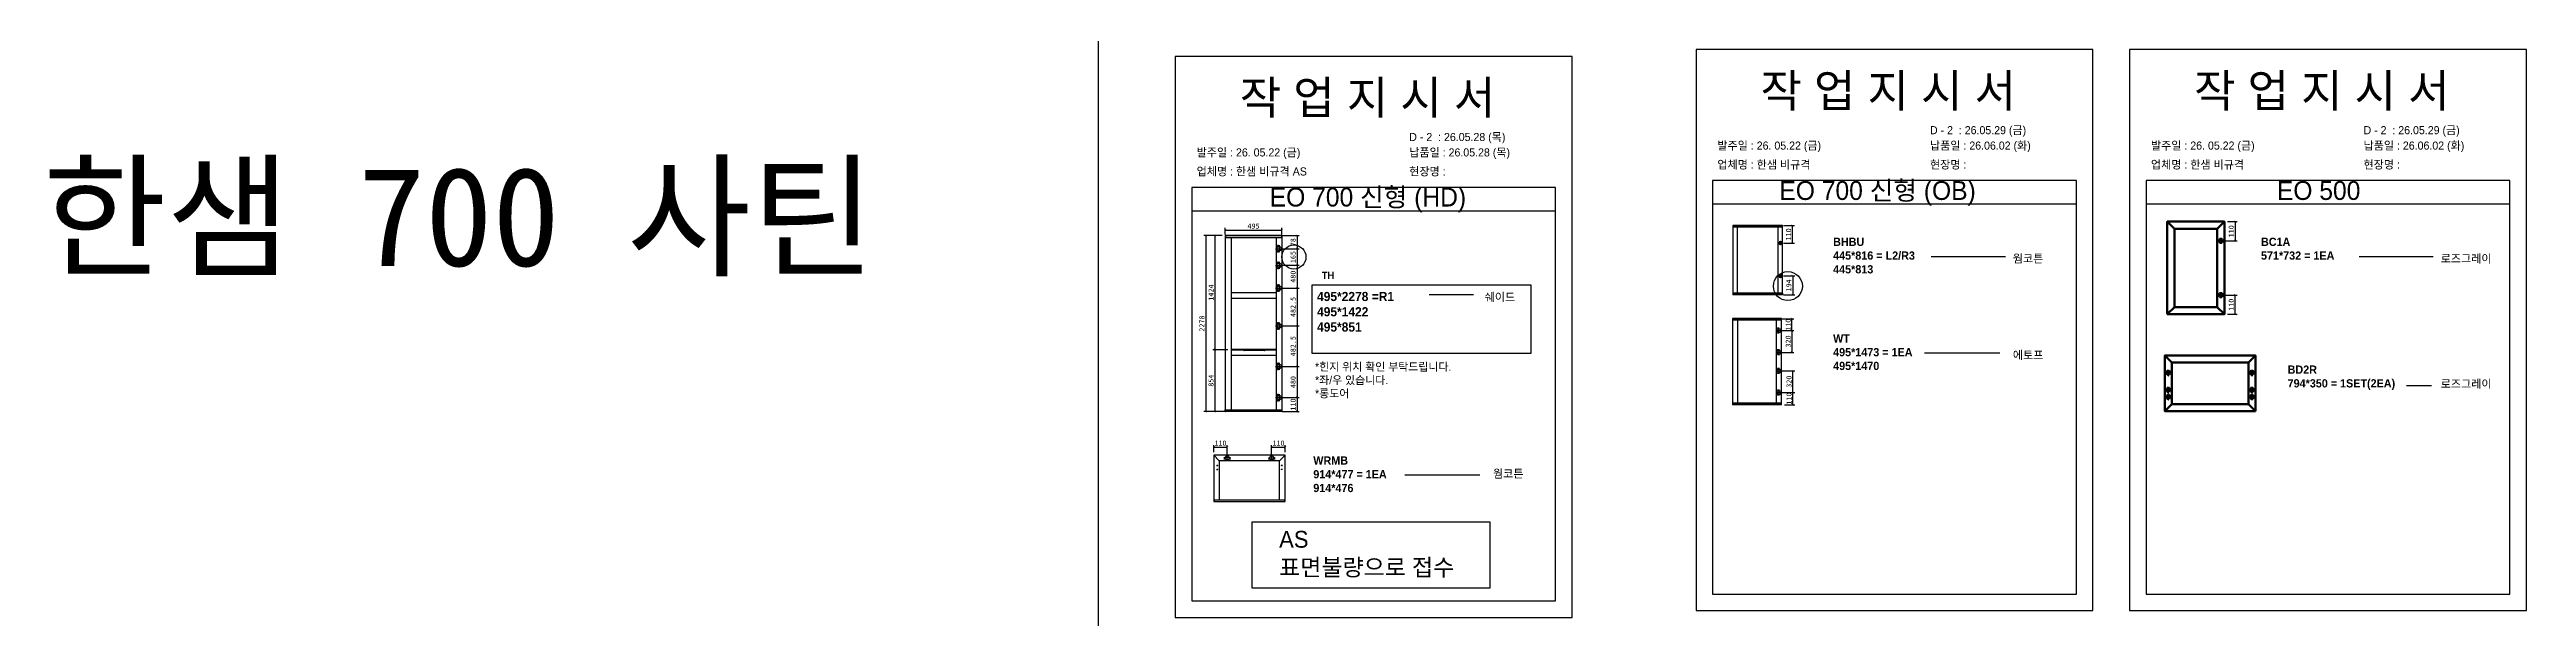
# Model space of a CAD drawing. Header units: millimetres. Extents: x -44117 to 256353, y -2095463 to 65325.
# Drawn here: x 105217 to 117220, y -965153 to -962400 of the extents above; entities that cross this region are included whole.
import ezdxf

# ---------------------------------------------------------------- set-up
doc = ezdxf.new("R2010")
doc.units = ezdxf.units.MM
doc.header["$LTSCALE"] = 10
doc.linetypes.add('CENTER', pattern=[50.8, 31.75, -6.35, 6.35, -6.35])
doc.linetypes.add('HIDDEN', pattern=[9.525, 6.35, -3.175])
doc.layers.add('CENTER', color=4, linetype='CENTER')
doc.layers.add('HIDDEN', color=3, linetype='HIDDEN')
doc.layers.add('Layer1', color=7, linetype='Continuous', lineweight=70)
doc.styles.add('MtX_Gulim', font='')
doc.styles.get('MtX_Gulim').set_extended_font_data('Gulim', bold=True)
doc.dimstyles.new('ISO-25', dxfattribs={"dimtxt": 2.5, "dimasz": 2.5, "dimexe": 1, "dimexo": 1, "dimtad": 1, "dimtxsty": 'Standard', "dimblk": 'ARCHTICK', "dimcen": 2.5, "dimadec": 0, "dimazin": 0, "dimtfac": 1, "dimtmove": 0, "dimatfit": 3, "dimfxl": 0, "dimarcsym": 0})

msp = doc.modelspace()

# ---------------------------------------------------------------- texts
at = {"linetype": 'Continuous', "style": 'MtX_Gulim'}
for s, height, p in [('TH', 34.592141, (111381.85805, -963511.55698)), ('웜코튼', 39.271262, (114730.70171, -963433.1485)), ('로즈그레이', 39.271262, (116804.07589, -963433.1485)), ('쉐이드', 39.271262, (112171.13977, -963620.02227)), ('에토프', 39.271262, (114730.70171, -963900.77132)), ('로즈그레이', 39.271262, (116804.07589, -964040.33262)), ('웜코튼', 39.271262, (112211.68899, -964475.91375))]:
    msp.add_text(s, height=height, dxfattribs=at).set_placement(p)
at = {"attachment_point": 1}
for s, width, gutter_width, heights, insert, char_height in [('{\\fGulim|b0|i0|c129|p50;작 업 지 시 서}', 3786.0728481, 14.30944, [-178.40505], (113507.79388, -962519.26039), 160.2657825), ('{\\fGulim|b0|i0|c129|p50;작 업 지 시 서}', 3786.0728481, 14.30944, [-178.40505], (115608.81305, -962519.26039), 160.2657825), ('{\\fGulim|b0|i0|c129|p50;작 업 지 시 서}', 3786.0728481, 14.30944, [-178.40505], (110984.3641, -962552.33617), 160.2657825), ('\\pt11;{\\fGulim|b0|i0|c129|p50;발주일 : 26. 05.22 (금)}', 3786.0728481, 14.30944, [39.49878], (110775.52121, -962879.07989), 39.2651167), ('{\\fGulim|b0|i0|c129|p50;납품일 : 26.05.28 (목)}', 3786.0728481, 14.30944, [40.16974], (111805.77604, -962879.07989), 39.2651167), ('\\pt11;{\\fGulim|b0|i0|c129|p50;발주일 : 26. 05.22 (금)}', 3786.0728481, 14.30944, [39.49878], (113298.95099, -962846.00411), 39.2651167), ('{\\fGulim|b0|i0|c129|p50;납품일 : 26.06.02 (화)}', 3786.0728481, 14.30944, [40.16974], (114329.20582, -962846.00411), 39.2651167), ('\\pt11;{\\fGulim|b0|i0|c129|p50;발주일 : 26. 05.22 (금)}', 3786.0728481, 14.30944, [39.49878], (115399.97017, -962846.00411), 39.2651167), ('{\\fGulim|b0|i0|c129|p50;납품일 : 26.06.02 (화)}', 3786.0728481, 14.30944, [40.16974], (116430.22499, -962846.00411), 39.2651167), ('{\\f굴림|b0|i0|c129|p50;한샘} 700 {\\f굴림|b0|i0|c129|p50;사틴}', 5072.1082947, 2395.6482, [-533.35869], (105182.75576, -962969.93591), 479.1296392), ('{\\f굴림|b0|i0|c129|p50;한샘} 700 {\\f굴림|b0|i0|c129|p50;사틴}', 5072.1082947, 2395.6482, [-533.35869], (105182.75576, -962969.93591), 479.1296392), ('{\\f굴림|b0|i0|c129|p50;한샘} 700 {\\f굴림|b0|i0|c129|p50;사틴}', 5072.1082947, 2395.6482, [-533.35869], (105182.75576, -962969.93591), 479.1296392), ('{\\f굴림|b0|i0|c129|p50;한샘} 700 {\\f굴림|b0|i0|c129|p50;사틴}', 5072.1082947, 2395.6482, [-533.35869], (105182.75576, -962969.93591), 479.1296392), ('{\\f굴림|b0|i0|c129|p50;한샘} 700 {\\f굴림|b0|i0|c129|p50;사틴}', 5072.1082947, 2395.6482, [-533.35869], (105182.75576, -962969.93591), 479.1296392), ('{\\fGulim|b0|i0|c129|p50;업체명 : 한샘 비규격 AS}', 3786.0728481, 14.30944, [41.34032], (110775.52121, -962971.4115), 39.2651167), ('{\\fGulim|b0|i0|c129|p50;현장명 :}', 3786.0728481, 14.30944, [45.21037], (111805.77604, -962971.4115), 39.2651167), ('{\\fGulim|b0|i0|c129|p50;업체명 : 한샘 비규격}', 3786.0728481, 14.30944, [41.34032], (113298.95099, -962938.33572), 39.2651167), ('{\\fGulim|b0|i0|c129|p50;현장명 :}', 3786.0728481, 14.30944, [45.21037], (114329.20582, -962938.33572), 39.2651167), ('{\\fGulim|b0|i0|c129|p50;업체명 : 한샘 비규격}', 3786.0728481, 14.30944, [41.34032], (115399.97017, -962938.33572), 39.2651167), ('{\\fGulim|b0|i0|c129|p50;현장명 :}', 3786.0728481, 14.30944, [45.21037], (116430.22499, -962938.33572), 39.2651167), ('{\\fGulim|b0|i0|c129|p50;EO 700 신형 (HD)}', 2155.3243433, 8.14604, [-114.80382], (111129.6096, -963069.77473), 91.2356303), ('{\\fGulim|b0|i0|c129|p50;EO 700 신형 (OB)}', 2155.3243433, 8.14604, [-114.80382], (113599.19357, -963037.84732), 91.2356303), ('{\\fGulim|b0|i0|c129|p50;EO 500}', 2155.3243433, 8.14604, [-93.54386], (116010.22096, -963037.84732), 91.2356303), ('{\\f굴림|b1|i0|c129|p50;BHBU\\P445*816 = L2/R3\\P\\C1;445*813}', 12072.7918459, 155.2668, [-177.87027], (113859.87317, -963312.20081), 39.9257485), ('{\\f굴림|b1|i0|c129|p50;BC1A\\P571*732 = 1EA}', 12072.7918459, 155.2668, [-107.78896], (115933.24736, -963312.20081), 39.9257485), ('{\\f굴림|b1|i0|c129|p50;495*2278 =R1\\P\\C1;495*1422\\P495*851}', 13429.6504859, 172.7172, [-193.925], (111358.93388, -963574.87713), 44.4129953), ('{\\f굴림|b1|i0|c129|p50;WT\\P495*1473 = 1EA\\P\\C1;495*1470}', 12072.7918459, 155.2668, [-174.38468], (113859.87317, -963780.56489), 39.9257485), ('{\\fGulim|b0|i0|c129|p50;*힌지 위치 확인 부탁드립니다.\\P*좌/우 있습니다.\\P*롱도어}', 916.8813072, 3.46535, [-178.10754], (111349.3947, -963918.4017), 38.8119051), ('{\\f굴림|b1|i0|c129|p50;BD2R\\P794*350 = 1SET(2EA)}', 12072.7918459, 155.2668, [-116.60854], (116062.31289, -963931.58433), 39.9257485), ('{\\f굴림|b1|i0|c129|p50;WRMB\\P914*477 = 1EA\\P\\C1;914*476}', 12072.7918459, 155.2668, [-174.38468], (111340.86046, -964372.29026), 39.9257485), ('{\\fGulim|b0|i0|c129|p50;AS\\P표면불량으로 접수}', 1927.1847192, 7.28379, [249.55158], (111175.22543, -964733.27788), 81.5784005)]:
    msp.add_mtext_dynamic_manual_height_columns(s, width=width, gutter_width=gutter_width, heights=heights, dxfattribs=dict(at, insert=insert, char_height=char_height))
at = {"color": 1, "char_height": 39.2651167, "attachment_point": 1}
for s, insert in [('{\\fGulim|b0|i0|c129|p50;D - 2  : 26.05.28 (목)}', (111805.77604, -962804.4046)), ('{\\fGulim|b0|i0|c129|p50;D - 2  : 26.05.29 (금)}', (114329.20582, -962771.32882)), ('{\\fGulim|b0|i0|c129|p50;D - 2  : 26.05.29 (금)}', (116430.22499, -962771.32882))]:
    msp.add_mtext_dynamic_manual_height_columns(s, width=3786.0728481, gutter_width=14.30944, heights=[40.16974], dxfattribs=dict(at, insert=insert))

# ---------------------------------------------------------------- blocks, each defined once
blk = doc.blocks.new('_ArchTick')
at = {"color": 0, "linetype": 'ByBlock', "const_width": 0.15}
blk.add_lwpolyline([(-0.5, -0.5), (0.5, 0.5)], dxfattribs=at)
blk = doc.blocks.new('*D6561')
at = {"color": 0, "lineweight": -2}
for p, q in [((111190, -963302), (111272, -963302)), ((111262, -963302), (111262, -963366)), ((111190, -963366), (111272, -963366))]:
    blk.add_line(p, q, dxfattribs=at)
at = {"layer": 'Defpoints', "color": 0}
for p in [(111175, -963302), (111175, -963366), (111262, -963366)]:
    blk.add_point(p, dxfattribs=at)
at = {"color": 0, "lineweight": -2, "xscale": 10, "yscale": 10, "zscale": 10}
for p, rotation in [((111262, -963302), 90), ((111262, -963366), 270)]:
    blk.add_blockref('_ArchTick', p, dxfattribs=dict(at, rotation=rotation))
at = {"color": 0, "insert": (111243, -963334), "char_height": 25, "attachment_point": 5, "rotation": 90}
blk.add_mtext('78', dxfattribs=at)
blk = doc.blocks.new('*D6562')
at = {"color": 0, "lineweight": -2}
for p, q in [((110927, -963855), (110854, -963855)), ((110864, -963855), (110864, -964155)), ((110927, -964155), (110854, -964155))]:
    blk.add_line(p, q, dxfattribs=at)
at = {"layer": 'Defpoints', "color": 0}
for p in [(110942, -963855), (110864, -964155), (110942, -964155)]:
    blk.add_point(p, dxfattribs=at)
at = {"color": 0, "lineweight": -2, "xscale": 10, "yscale": 10, "zscale": 10}
for p, rotation in [((110864, -963855), 90), ((110864, -964155), 270)]:
    blk.add_blockref('_ArchTick', p, dxfattribs=dict(at, rotation=rotation))
at = {"color": 0, "insert": (110845, -964005), "char_height": 25, "attachment_point": 5, "rotation": 90}
blk.add_mtext('854', dxfattribs=at)
blk = doc.blocks.new('*D6563')
at = {"color": 0, "lineweight": -2}
for p, q in [((111190, -964087), (111272, -964087)), ((111190, -964155), (111272, -964155)), ((111262, -964087), (111262, -964155))]:
    blk.add_line(p, q, dxfattribs=at)
at = {"layer": 'Defpoints', "color": 0}
for p in [(111175, -964087), (111175, -964155), (111262, -964155)]:
    blk.add_point(p, dxfattribs=at)
at = {"color": 0, "lineweight": -2, "xscale": 10, "yscale": 10, "zscale": 10}
for p, rotation in [((111262, -964087), 90), ((111262, -964155), 270)]:
    blk.add_blockref('_ArchTick', p, dxfattribs=dict(at, rotation=rotation))
at = {"color": 0, "insert": (111243, -964121), "char_height": 25, "attachment_point": 5, "rotation": 90}
blk.add_mtext('110', dxfattribs=at)
blk = doc.blocks.new('*D6564')
at = {"color": 0, "lineweight": -2}
for p, q in [((110900, -963302), (110854, -963302)), ((110864, -963302), (110864, -963855)), ((110927, -963855), (110854, -963855))]:
    blk.add_line(p, q, dxfattribs=at)
at = {"layer": 'Defpoints', "color": 0}
for p in [(110915, -963302), (110864, -963855), (110942, -963855)]:
    blk.add_point(p, dxfattribs=at)
at = {"color": 0, "lineweight": -2, "xscale": 10, "yscale": 10, "zscale": 10}
for p, rotation in [((110864, -963302), 90), ((110864, -963855), 270)]:
    blk.add_blockref('_ArchTick', p, dxfattribs=dict(at, rotation=rotation))
at = {"color": 0, "insert": (110845, -963578), "char_height": 25, "attachment_point": 5, "rotation": 90}
blk.add_mtext('1424', dxfattribs=at)
blk = doc.blocks.new('*D6565')
at = {"color": 0, "lineweight": -2}
for p, q in [((111190, -963556), (111272, -963556)), ((111262, -963556), (111262, -963740)), ((111190, -963740), (111272, -963740))]:
    blk.add_line(p, q, dxfattribs=at)
at = {"layer": 'Defpoints', "color": 0}
for p in [(111175, -963556), (111175, -963740), (111262, -963740)]:
    blk.add_point(p, dxfattribs=at)
at = {"color": 0, "lineweight": -2, "xscale": 10, "yscale": 10, "zscale": 10}
for p, rotation in [((111262, -963556), 90), ((111262, -963740), 270)]:
    blk.add_blockref('_ArchTick', p, dxfattribs=dict(at, rotation=rotation))
at = {"color": 0, "insert": (111243, -963648), "char_height": 25, "attachment_point": 5, "rotation": 90}
blk.add_mtext('482.5', dxfattribs=at)
blk = doc.blocks.new('*D6566')
at = {"color": 0, "lineweight": -2}
for p, q in [((111190, -963740), (111272, -963740)), ((111262, -963740), (111262, -963936)), ((111190, -963936), (111272, -963936))]:
    blk.add_line(p, q, dxfattribs=at)
at = {"layer": 'Defpoints', "color": 0}
for p in [(111175, -963740), (111175, -963936), (111262, -963936)]:
    blk.add_point(p, dxfattribs=at)
at = {"color": 0, "lineweight": -2, "xscale": 10, "yscale": 10, "zscale": 10}
for p, rotation in [((111262, -963740), 90), ((111262, -963936), 270)]:
    blk.add_blockref('_ArchTick', p, dxfattribs=dict(at, rotation=rotation))
at = {"color": 0, "insert": (111243, -963838), "char_height": 25, "attachment_point": 5, "rotation": 90}
blk.add_mtext('482.5', dxfattribs=at)
blk = doc.blocks.new('*D6567')
at = {"color": 0, "lineweight": -2}
for p, q in [((111190, -963936), (111272, -963936)), ((111262, -963936), (111262, -964087)), ((111190, -964087), (111272, -964087))]:
    blk.add_line(p, q, dxfattribs=at)
at = {"layer": 'Defpoints', "color": 0}
for p in [(111175, -963936), (111175, -964087), (111262, -964087)]:
    blk.add_point(p, dxfattribs=at)
at = {"color": 0, "lineweight": -2, "xscale": 10, "yscale": 10, "zscale": 10}
for p, rotation in [((111262, -963936), 90), ((111262, -964087), 270)]:
    blk.add_blockref('_ArchTick', p, dxfattribs=dict(at, rotation=rotation))
at = {"color": 0, "insert": (111243, -964012), "char_height": 25, "attachment_point": 5, "rotation": 90}
blk.add_mtext('480', dxfattribs=at)
blk = doc.blocks.new('*D6568')
at = {"color": 0, "lineweight": -2}
for p, q in [((111190, -963446), (111272, -963446)), ((111262, -963446), (111262, -963556)), ((111190, -963556), (111272, -963556))]:
    blk.add_line(p, q, dxfattribs=at)
at = {"layer": 'Defpoints', "color": 0}
for p in [(111175, -963446), (111175, -963556), (111262, -963556)]:
    blk.add_point(p, dxfattribs=at)
at = {"color": 0, "lineweight": -2, "xscale": 10, "yscale": 10, "zscale": 10}
for p, rotation in [((111262, -963446), 90), ((111262, -963556), 270)]:
    blk.add_blockref('_ArchTick', p, dxfattribs=dict(at, rotation=rotation))
at = {"color": 0, "insert": (111243, -963501), "char_height": 25, "attachment_point": 5, "rotation": 90}
blk.add_mtext('480', dxfattribs=at)
blk = doc.blocks.new('*D6569')
at = {"color": 0, "lineweight": -2}
for p, q in [((110900, -963302), (110810, -963302)), ((110820, -963302), (110820, -964155)), ((110900, -964155), (110810, -964155))]:
    blk.add_line(p, q, dxfattribs=at)
at = {"layer": 'Defpoints', "color": 0}
for p in [(110915, -963302), (110820, -964155), (110915, -964155)]:
    blk.add_point(p, dxfattribs=at)
at = {"color": 0, "lineweight": -2, "xscale": 10, "yscale": 10, "zscale": 10}
for p, rotation in [((110820, -963302), 90), ((110820, -964155), 270)]:
    blk.add_blockref('_ArchTick', p, dxfattribs=dict(at, rotation=rotation))
at = {"color": 0, "insert": (110801, -963728), "char_height": 25, "attachment_point": 5, "rotation": 90}
blk.add_mtext('2278', dxfattribs=at)
blk = doc.blocks.new('*D6570')
at = {"color": 0, "lineweight": -2}
for p, q in [((110914, -963296), (110914, -963265)), ((110914, -963275), (111189, -963275)), ((111189, -963296), (111189, -963265))]:
    blk.add_line(p, q, dxfattribs=at)
at = {"layer": 'Defpoints', "color": 0}
for p in [(110914, -963311), (111189, -963275), (111189, -963311)]:
    blk.add_point(p, dxfattribs=at)
at = {"color": 0, "lineweight": -2, "xscale": 10, "yscale": 10, "zscale": 10, "rotation": 180}
blk.add_blockref('_ArchTick', (110914, -963275), dxfattribs=at)
at = {"color": 0, "lineweight": -2, "xscale": 10, "yscale": 10, "zscale": 10}
blk.add_blockref('_ArchTick', (111189, -963275), dxfattribs=at)
at = {"color": 0, "insert": (111051, -963256), "char_height": 25, "attachment_point": 5}
blk.add_mtext('495', dxfattribs=at)
blk = doc.blocks.new('*D6571')
at = {"color": 0, "lineweight": -2}
for p, q in [((111190, -963366), (111272, -963366)), ((111190, -963446), (111272, -963446)), ((111262, -963366), (111262, -963446))]:
    blk.add_line(p, q, dxfattribs=at)
at = {"layer": 'Defpoints', "color": 0}
for p in [(111175, -963366), (111175, -963446), (111262, -963446)]:
    blk.add_point(p, dxfattribs=at)
at = {"color": 0, "lineweight": -2, "xscale": 10, "yscale": 10, "zscale": 10}
for p, rotation in [((111262, -963366), 90), ((111262, -963446), 270)]:
    blk.add_blockref('_ArchTick', p, dxfattribs=dict(at, rotation=rotation))
at = {"color": 0, "insert": (111243, -963406), "char_height": 25, "attachment_point": 5, "rotation": 90}
blk.add_mtext('165', dxfattribs=at)
blk = doc.blocks.new('*D6572')
at = {"color": 0, "lineweight": -2}
for p, q in [((110859, -964352), (110859, -964317)), ((110924, -964364), (110924, -964317)), ((110859, -964327), (110924, -964327))]:
    blk.add_line(p, q, dxfattribs=at)
at = {"layer": 'Defpoints', "color": 0}
for p in [(110859, -964367), (110924, -964327), (110924, -964379)]:
    blk.add_point(p, dxfattribs=at)
at = {"color": 0, "lineweight": -2, "xscale": 10, "yscale": 10, "zscale": 10, "rotation": 180}
blk.add_blockref('_ArchTick', (110859, -964327), dxfattribs=at)
at = {"color": 0, "lineweight": -2, "xscale": 10, "yscale": 10, "zscale": 10}
blk.add_blockref('_ArchTick', (110924, -964327), dxfattribs=at)
at = {"color": 0, "insert": (110891, -964308), "char_height": 25, "attachment_point": 5}
blk.add_mtext('110', dxfattribs=at)
blk = doc.blocks.new('*D6573')
at = {"color": 0, "lineweight": -2}
for p, q in [((111139, -964364), (111139, -964317)), ((111204, -964352), (111204, -964317)), ((111139, -964327), (111204, -964327))]:
    blk.add_line(p, q, dxfattribs=at)
at = {"layer": 'Defpoints', "color": 0}
for p in [(111139, -964379), (111204, -964327), (111204, -964367)]:
    blk.add_point(p, dxfattribs=at)
at = {"color": 0, "lineweight": -2, "xscale": 10, "yscale": 10, "zscale": 10, "rotation": 180}
blk.add_blockref('_ArchTick', (111139, -964327), dxfattribs=at)
at = {"color": 0, "lineweight": -2, "xscale": 10, "yscale": 10, "zscale": 10}
blk.add_blockref('_ArchTick', (111204, -964327), dxfattribs=at)
at = {"color": 0, "insert": (111172, -964308), "char_height": 25, "attachment_point": 5}
blk.add_mtext('110', dxfattribs=at)
blk = doc.blocks.new('*D6574')
at = {"color": 0, "lineweight": -2}
for p, q in [((113620, -963253), (113673, -963253)), ((113620, -963338), (113673, -963338)), ((113663, -963338), (113663, -963253))]:
    blk.add_line(p, q, dxfattribs=at)
at = {"layer": 'Defpoints', "color": 0}
for p in [(113605, -963253), (113605, -963338), (113663, -963253)]:
    blk.add_point(p, dxfattribs=at)
at = {"color": 0, "lineweight": -2, "xscale": 10, "yscale": 10, "zscale": 10}
for p, rotation in [((113663, -963253), 90), ((113663, -963338), 270)]:
    blk.add_blockref('_ArchTick', p, dxfattribs=dict(at, rotation=rotation))
at = {"color": 0, "insert": (113644, -963296), "char_height": 25, "attachment_point": 5, "rotation": 90}
blk.add_mtext('110', dxfattribs=at)
blk = doc.blocks.new('*D6575')
at = {"color": 0, "lineweight": -2}
for p, q in [((113620, -963497), (113674, -963497)), ((113620, -963589), (113674, -963589)), ((113664, -963497), (113664, -963589))]:
    blk.add_line(p, q, dxfattribs=at)
at = {"layer": 'Defpoints', "color": 0}
for p in [(113605, -963497), (113605, -963589), (113664, -963589)]:
    blk.add_point(p, dxfattribs=at)
at = {"color": 0, "lineweight": -2, "xscale": 10, "yscale": 10, "zscale": 10}
for p, rotation in [((113664, -963497), 90), ((113664, -963589), 270)]:
    blk.add_blockref('_ArchTick', p, dxfattribs=dict(at, rotation=rotation))
at = {"color": 0, "insert": (113645, -963543), "char_height": 25, "attachment_point": 5, "rotation": 90}
blk.add_mtext('194', dxfattribs=at)
blk = doc.blocks.new('*D6576')
at = {"color": 0, "lineweight": -2}
for p, q in [((113612, -963705), (113670, -963705)), ((113660, -963762), (113660, -963705)), ((113612, -963762), (113670, -963762))]:
    blk.add_line(p, q, dxfattribs=at)
at = {"layer": 'Defpoints', "color": 0}
for p in [(113597, -963705), (113660, -963705), (113597, -963762)]:
    blk.add_point(p, dxfattribs=at)
at = {"color": 0, "lineweight": -2, "xscale": 10, "yscale": 10, "zscale": 10}
for p, rotation in [((113660, -963705), 90), ((113660, -963762), 270)]:
    blk.add_blockref('_ArchTick', p, dxfattribs=dict(at, rotation=rotation))
at = {"color": 0, "insert": (113642, -963734), "char_height": 25, "attachment_point": 5, "rotation": 90}
blk.add_mtext('110', dxfattribs=at)
blk = doc.blocks.new('*D6577')
at = {"color": 0, "lineweight": -2}
for p, q in [((113612, -964063), (113675, -964063)), ((113665, -964122), (113665, -964063)), ((113624, -964122), (113675, -964122))]:
    blk.add_line(p, q, dxfattribs=at)
at = {"layer": 'Defpoints', "color": 0}
for p in [(113597, -964063), (113665, -964063), (113609, -964122)]:
    blk.add_point(p, dxfattribs=at)
at = {"color": 0, "lineweight": -2, "xscale": 10, "yscale": 10, "zscale": 10}
for p, rotation in [((113665, -964063), 90), ((113665, -964122), 270)]:
    blk.add_blockref('_ArchTick', p, dxfattribs=dict(at, rotation=rotation))
at = {"color": 0, "insert": (113646, -964092), "char_height": 25, "attachment_point": 5, "rotation": 90}
blk.add_mtext('110', dxfattribs=at)
blk = doc.blocks.new('*D6578')
at = {"color": 0, "lineweight": -2}
for p, q in [((113612, -963958), (113675, -963958)), ((113665, -964063), (113665, -963958)), ((113612, -964063), (113675, -964063))]:
    blk.add_line(p, q, dxfattribs=at)
at = {"layer": 'Defpoints', "color": 0}
for p in [(113597, -963958), (113665, -963958), (113597, -964063)]:
    blk.add_point(p, dxfattribs=at)
at = {"color": 0, "lineweight": -2, "xscale": 10, "yscale": 10, "zscale": 10}
for p, rotation in [((113665, -963958), 90), ((113665, -964063), 270)]:
    blk.add_blockref('_ArchTick', p, dxfattribs=dict(at, rotation=rotation))
at = {"color": 0, "insert": (113646, -964010), "char_height": 25, "attachment_point": 5, "rotation": 90}
blk.add_mtext('320', dxfattribs=at)
blk = doc.blocks.new('*D6579')
at = {"color": 0, "lineweight": -2}
for p, q in [((113612, -963762), (113670, -963762)), ((113660, -963762), (113660, -963868)), ((113612, -963868), (113670, -963868))]:
    blk.add_line(p, q, dxfattribs=at)
at = {"layer": 'Defpoints', "color": 0}
for p in [(113597, -963762), (113597, -963868), (113660, -963868)]:
    blk.add_point(p, dxfattribs=at)
at = {"color": 0, "lineweight": -2, "xscale": 10, "yscale": 10, "zscale": 10}
for p, rotation in [((113660, -963762), 90), ((113660, -963868), 270)]:
    blk.add_blockref('_ArchTick', p, dxfattribs=dict(at, rotation=rotation))
at = {"color": 0, "insert": (113642, -963815), "char_height": 25, "attachment_point": 5, "rotation": 90}
blk.add_mtext('320', dxfattribs=at)
blk = doc.blocks.new('*D6580')
at = {"color": 0, "lineweight": -2}
for p, q in [((115771, -963234), (115818, -963234)), ((115808, -963234), (115808, -963327)), ((115754, -963327), (115818, -963327))]:
    blk.add_line(p, q, dxfattribs=at)
at = {"layer": 'Defpoints', "color": 0}
for p in [(115756, -963234), (115739, -963327), (115808, -963327)]:
    blk.add_point(p, dxfattribs=at)
at = {"color": 0, "lineweight": -2, "xscale": 10, "yscale": 10, "zscale": 10}
for p, rotation in [((115808, -963234), 90), ((115808, -963327), 270)]:
    blk.add_blockref('_ArchTick', p, dxfattribs=dict(at, rotation=rotation))
at = {"color": 0, "insert": (115789, -963281), "char_height": 25, "attachment_point": 5, "rotation": 90}
blk.add_mtext('110', dxfattribs=at)
blk = doc.blocks.new('*D6581')
at = {"color": 0, "lineweight": -2}
for p, q in [((115754, -963590), (115818, -963590)), ((115808, -963683), (115808, -963590)), ((115771, -963683), (115818, -963683))]:
    blk.add_line(p, q, dxfattribs=at)
at = {"layer": 'Defpoints', "color": 0}
for p in [(115739, -963590), (115808, -963590), (115756, -963683)]:
    blk.add_point(p, dxfattribs=at)
at = {"color": 0, "lineweight": -2, "xscale": 10, "yscale": 10, "zscale": 10}
for p, rotation in [((115808, -963590), 90), ((115808, -963683), 270)]:
    blk.add_blockref('_ArchTick', p, dxfattribs=dict(at, rotation=rotation))
at = {"color": 0, "insert": (115789, -963637), "char_height": 25, "attachment_point": 5, "rotation": 90}
blk.add_mtext('110', dxfattribs=at)

# ---------------------------------------------------------------- dimensions: what is measured, and where the dimension line sits
for base, p1, p2, angle, text, picture, middle in [((115808.01496, -963327.08684), (115756.31786, -963234.32489), (115738.6286, -963327.08684), 90, '110', '*D6580', (115789.26496, -963280.70587)), ((110819.76195, -964155.26666), (110914.60603, -963301.6331), (110914.60603, -964155.26666), 90, '2278', '*D6569', (110801.01195, -963728.44988)), ((110863.59423, -963854.77255), (110914.60603, -963301.6331), (110942.04591, -963854.77255), 90, '1424', '*D6564', (110844.84423, -963578.20283)), ((111261.57852, -963365.52462), (111175.13076, -963301.6331), (111175.13076, -963365.52462), 90, '78', '*D6561', (111242.82852, -963333.57886)), ((113662.91604, -963253.24771), (113604.52668, -963338.40339), (113604.52668, -963253.24771), 90, '110', '*D6574', (113644.16604, -963295.82555)), ((111261.57852, -963446.32276), (111175.13076, -963365.52462), (111175.13076, -963446.32276), 90, '165', '*D6571', (111242.82852, -963405.92369)), ((111261.57852, -963556.45779), (111175.13076, -963446.32276), (111175.13076, -963556.45779), 90, '480', '*D6568', (111242.82852, -963501.39027)), ((111261.57852, -963739.7955), (111175.13076, -963556.45779), (111175.13076, -963739.7955), 90, '482.5', '*D6565', (111242.82852, -963648.12665)), ((113663.84993, -963588.59437), (113604.52668, -963496.91072), (113604.52668, -963588.59437), 90, '194', '*D6575', (113645.09993, -963542.75255)), ((115808.01496, -963590.17563), (115756.31786, -963682.93757), (115738.6286, -963590.17563), 270, '110', '*D6581', (115789.26496, -963636.5566)), ((111261.57852, -963936.1558), (111175.13076, -963739.79549), (111175.13076, -963936.1558), 90, '482.5', '*D6566', (111242.82852, -963837.97565)), ((113660.39593, -963867.66981), (113597.47079, -963762.48727), (113597.47079, -963867.66981), 90, '320', '*D6579', (113641.64593, -963815.07854)), ((110863.59423, -964155.26666), (110942.04591, -963854.77255), (110942.04591, -964155.26666), 90, '854', '*D6562', (110844.84423, -964005.0196)), ((111261.57852, -964087.43773), (111175.13076, -963936.15581), (111175.13076, -964087.43773), 90, '480', '*D6567', (111242.82852, -964011.79677)), ((113664.96739, -963957.87981), (113597.47079, -964063.06234), (113597.47079, -963957.87981), 90, '320', '*D6578', (113646.21739, -964010.47107)), ((113664.96739, -964063.06234), (113609.10934, -964121.56704), (113597.47079, -964063.06234), 90, '110', '*D6577', (113646.21739, -964092.31469)), ((111261.57852, -964155.26666), (111175.13076, -964087.43774), (111175.13076, -964155.26666), 90, '110', '*D6563', (111242.82852, -964121.3522))]:
    dim = msp.add_linear_dim(base=base, p1=p1, p2=p2, angle=angle, text=text, dimstyle='ISO-25', override={"dimscale": 10, "dimasz": 1, "dimexo": 1.5, "dimtxsty": 'Standard'})
    dim.commit()
    dim.dimension.update_dxf_attribs({"geometry": picture, "text_midpoint": middle})
for base, p1, p2, text, picture, middle in [((111188.69655, -963274.73095), (110914.29771, -963310.88548), (111188.69655, -963310.88548), '495', '*D6570', (111051.49713, -963255.98095)), ((110923.73975, -964327.034), (110859.21969, -964366.6144), (110923.73975, -964379.34083), '110', '*D6572', (110891.47972, -964308.284)), ((111203.80957, -964327.034), (111139.28952, -964379.34083), (111203.80957, -964366.6144), '110', '*D6573', (111171.54955, -964308.284))]:
    dim = msp.add_linear_dim(base=base, p1=p1, p2=p2, text=text, dimstyle='ISO-25', override={"dimscale": 10, "dimasz": 1, "dimexo": 1.5, "dimtxsty": 'Standard'})
    dim.commit()
    dim.dimension.update_dxf_attribs({"geometry": picture, "text_midpoint": middle})
dim = msp.add_linear_dim(base=(113660.39593, -963704.65018), p1=(113597.47079, -963762.48727), p2=(113597.47079, -963704.65018), angle=90, text='110', dimstyle='ISO-25', override={"dimscale": 10, "dimasz": 1, "dimexo": 1.5, "dimtxsty": 'Standard'})
dim.commit()
dim.dimension.update_dxf_attribs({"geometry": '*D6576', "text_midpoint": (113660.39593, -963733.56873), "dimtype": 160})

# ---------------------------------------------------------------- linework, layer by layer
at = {"color": 1}
msp.add_line((112515.12371, -963068.6292), (110752.2001, -963068.6292), dxfattribs=at)
for p, q in [((115038.55349, -963035.55341), (113275.62988, -963035.55341)), ((117139.57267, -963035.55341), (115376.64906, -963035.55341)), ((112515.12371, -963183.10476), (110752.2001, -963183.10476)), ((115038.55349, -963150.02897), (113275.62988, -963150.02897)), ((117139.57267, -963150.02897), (115376.64906, -963150.02897)), ((110914.29771, -963301.94142), (110914.29771, -964154.95834)), ((110914.29771, -963301.94142), (110914.29771, -963310.88548)), ((111188.69655, -963302.49638), (110914.29771, -963302.49638)), ((110914.29771, -963310.88548), (111188.69655, -963310.88548)), ((111188.38823, -963301.6331), (110914.60603, -963301.6331)), ((110915.83928, -963301.6331), (110915.83928, -963310.88548)), ((110942.04591, -963310.88548), (110942.04591, -964146.01428)), ((111160.94835, -963310.88548), (111160.94835, -964146.01428)), ((111187.15498, -963301.6331), (111187.15498, -963310.88548)), ((111188.69655, -963301.94142), (111188.69655, -963310.88548)), ((111188.69655, -963310.88548), (111188.69655, -964154.95834)), ((113373.50843, -963253.48862), (113373.50843, -963588.35346)), ((113614.94617, -963253.92226), (113373.50843, -963253.92226)), ((113614.94617, -963260.47501), (113373.50843, -963260.47501)), ((113614.70526, -963253.24771), (113373.74934, -963253.24771)), ((113394.94941, -963259.99319), (113394.94941, -963581.36707)), ((113593.26427, -963581.36707), (113593.26427, -963260.47501)), ((113613.74162, -963260.47501), (113613.74162, -963253.24771)), ((113614.94617, -963588.35346), (113614.94617, -963253.48862)), ((114335.03036, -963404.01384), (114694.41521, -963404.01384)), ((116408.40454, -963404.01384), (116767.7894, -963404.01384)), ((112116.57639, -963589.39174), (111901.69695, -963589.39174)), ((113614.94617, -963581.36707), (113373.50843, -963581.36707)), ((113614.94617, -963587.91983), (113373.50843, -963587.91983)), ((113614.70526, -963588.59437), (113373.74934, -963588.59437)), ((113374.71298, -963588.59437), (113374.71298, -963581.36707)), ((113613.74162, -963581.36707), (113613.74162, -963588.59437)), ((113372.19376, -963704.17087), (113372.19376, -964121.37873)), ((113609.18733, -963704.65018), (113372.19376, -963704.65018)), ((113609.18733, -963711.89313), (113372.19376, -963711.89313)), ((113608.92104, -963703.90459), (113372.46005, -963703.90459)), ((113373.52519, -963703.90459), (113373.52519, -963711.89313)), ((113395.89312, -963711.36056), (113395.89312, -964113.65648)), ((113585.22169, -964113.65648), (113585.22169, -963711.89313)), ((113607.8559, -963711.89313), (113607.8559, -963703.90459)), ((113609.18733, -964121.37873), (113609.18733, -963704.17087)), ((113582.9462, -963762.48727), (113611.99538, -963762.48727)), ((113594.80794, -963750.50444), (113590.54739, -963750.50444)), ((113594.80794, -963774.47009), (113590.54739, -963774.47009)), ((113592.67767, -963748.37417), (113592.67767, -963752.63472)), ((113592.67767, -963772.33981), (113592.67767, -963776.60037)), ((113597.47079, -963777.01186), (113597.47079, -963747.96268)), ((113582.9462, -963867.66981), (113611.99538, -963867.66981)), ((113582.9462, -963957.87981), (113611.99538, -963957.87981)), ((113594.80794, -963855.68698), (113590.54739, -963855.68698)), ((113594.80794, -963879.65262), (113590.54739, -963879.65262)), ((113594.80794, -963945.89698), (113590.54739, -963945.89698)), ((113592.67767, -963853.5567), (113592.67767, -963857.81726)), ((113592.67767, -963877.52235), (113592.67767, -963881.7829)), ((113592.67767, -963943.7667), (113592.67767, -963948.02726)), ((113597.47079, -963853.14522), (113597.47079, -963882.1944)), ((113597.47079, -963943.35522), (113597.47079, -963972.4044)), ((113582.9462, -964063.06234), (113611.99538, -964063.06234)), ((113594.80794, -963969.86262), (113590.54739, -963969.86262)), ((113594.80794, -964051.0795), (113590.54739, -964051.0795)), ((113594.80794, -964075.04515), (113590.54739, -964075.04515)), ((113592.67767, -963967.73234), (113592.67767, -963971.9929)), ((113592.67767, -964048.94923), (113592.67767, -964053.20978)), ((113592.67767, -964072.91487), (113592.67767, -964077.17543)), ((113597.47079, -964048.53775), (113597.47079, -964077.58692)), ((116759.05975, -964030.13692), (116638.41664, -964030.13692)), ((110914.29771, -964146.01428), (111188.69655, -964146.01428)), ((110914.29771, -964154.95834), (110914.29771, -964146.01428)), ((111188.69655, -964154.40338), (110914.29771, -964154.40338)), ((111188.38823, -964155.26666), (110914.60603, -964155.26666)), ((110915.83928, -964155.26666), (110915.83928, -964146.01428)), ((111187.15498, -964155.26666), (111187.15498, -964146.01428)), ((111188.69655, -964154.95834), (111188.69655, -964146.01428)), ((113609.18733, -964113.65648), (113372.19376, -964113.65648)), ((113609.18733, -964120.89943), (113372.19376, -964120.89943)), ((113608.92104, -964121.64503), (113372.46005, -964121.64503)), ((113373.52519, -964121.64503), (113373.52519, -964113.65648)), ((113607.8559, -964113.65648), (113607.8559, -964121.64503)), ((110858.92373, -964366.6144), (110858.92373, -964590.95473)), ((110885.26448, -964392.95515), (110859.01042, -964366.40512)), ((111203.80957, -964366.31844), (110859.21969, -964366.31844)), ((110872.24209, -964416.0403), (110878.16136, -964416.0403)), ((110872.24209, -964434.98197), (110878.16136, -964434.98197)), ((110875.20173, -964413.08067), (110875.20173, -964418.99994)), ((110875.20173, -964432.02233), (110875.20173, -964437.9416)), ((110885.26448, -964392.95515), (110885.26448, -964582.96371)), ((111177.76478, -964392.95515), (110885.26448, -964392.95515)), ((110939.88316, -964379.34083), (110907.59633, -964379.34083)), ((110912.78909, -964385.2601), (110908.05368, -964385.2601)), ((110910.42138, -964382.89239), (110910.42138, -964387.62781)), ((110923.73974, -964395.48425), (110923.73974, -964363.19741)), ((110939.42581, -964385.2601), (110934.69039, -964385.2601)), ((110937.0581, -964382.89239), (110937.0581, -964387.62781)), ((111123.14611, -964379.34083), (111155.43294, -964379.34083)), ((111128.33888, -964385.2601), (111123.60347, -964385.2601)), ((111125.97117, -964382.89239), (111125.97117, -964387.62781)), ((111139.28953, -964395.48425), (111139.28953, -964363.19741)), ((111154.9756, -964385.2601), (111150.24018, -964385.2601)), ((111152.60789, -964382.89239), (111152.60789, -964387.62781)), ((111177.76478, -964392.95515), (111204.01884, -964366.40512)), ((111177.76478, -964582.37178), (111177.76478, -964392.95515)), ((111190.78718, -964416.0403), (111184.86791, -964416.0403)), ((111190.78718, -964434.98197), (111184.86791, -964434.98197)), ((111187.82754, -964413.08067), (111187.82754, -964418.99994)), ((111187.82754, -964432.02233), (111187.82754, -964437.9416)), ((111204.10553, -964590.95473), (111204.10553, -964366.6144)), ((110858.92373, -964582.37178), (111204.10553, -964582.37178)), ((110858.92373, -964590.42199), (111203.80957, -964590.42199)), ((110859.21969, -964591.25069), (111203.80957, -964591.25069)), ((110860.40355, -964582.37178), (110860.40355, -964591.25069)), ((111202.62571, -964591.25069), (111202.62571, -964582.37178))]:
    msp.add_line(p, q)
at = {"ltscale": 10}
for p, q in [((111160.94835, -963578.79078), (110942.04591, -963578.79078)), ((111160.94835, -963607.27877), (110942.04591, -963607.27877)), ((111160.94835, -963854.77255), (110942.04591, -963854.77255)), ((110942.04591, -963856.28237), (111004.01688, -963856.28237)), ((111160.94835, -963883.26054), (110942.04591, -963883.26054)), ((111004.01688, -963857.85757), (111004.01688, -963854.77255)), ((111105.14364, -963859.70745), (111005.86676, -963859.70745)), ((111106.99352, -963857.85757), (111106.99352, -963854.77255)), ((111106.99352, -963856.28237), (111160.94835, -963856.28237))]:
    msp.add_line(p, q, dxfattribs=at)
at = {"color": 1}
for p in [(110300.49669, 21924.9366), (110300.49669, 14161.07811), (110300.49669, 18584.38997), (110300.49669, 10820.53148), (110300.49669, 18627.87121), (110300.49669, 10864.01272), (110300.49669, 15287.32457), (110300.49669, 7523.46608), (110300.49669, 3746.75115), (110300.49669, 21924.9366), (110300.49669, 14161.07811), (110300.49669, 18584.38997), (110300.49669, 10820.53148), (110300.49669, 18627.87121), (110300.49669, 10864.01272), (110300.49669, 15287.32457), (110300.49669, 7523.46608), (110300.49669, 3746.75115), (110300.49669, 21924.9366), (110300.49669, 14161.07811), (110300.49669, 18584.38997), (110300.49669, 10820.53148), (110300.49669, 18627.87121), (110300.49669, 10864.01272), (110300.49669, 15287.32457), (110300.49669, 7523.46608), (110300.49669, 3746.75115), (110300.49669, 21924.9366), (110300.49669, 14161.07811), (110300.49669, 18584.38997), (110300.49669, 10820.53148), (110300.49669, 18627.87121), (110300.49669, 10864.01272), (110300.49669, 15287.32457), (110300.49669, 7523.46608), (110300.49669, 3746.75115), (110300.49669, 21924.9366), (110300.49669, 14161.07811), (110300.49669, 18584.38997), (110300.49669, 10820.53148), (110300.49669, 18627.87121), (110300.49669, 10864.01272), (110300.49669, 15287.32457), (110300.49669, 7523.46608), (110300.49669, 3746.75115), (110300.49669, 21924.9366), (110300.49669, 14161.07811), (110300.49669, 18584.38997), (110300.49669, 10820.53148), (110300.49669, 18627.87121), (110300.49669, 10864.01272), (110300.49669, 15287.32457), (110300.49669, 7523.46608), (110300.49669, 3746.75115), (110300.49669, 21924.9366), (110300.49669, 14161.07811), (110300.49669, 18584.38997), (110300.49669, 10820.53148), (110300.49669, 18627.87121), (110300.49669, 10864.01272), (110300.49669, 15287.32457), (110300.49669, 7523.46608), (110300.49669, 3746.75115), (110300.49669, 21924.9366), (110300.49669, 14161.07811), (110300.49669, 18584.38997), (110300.49669, 10820.53148), (110300.49669, 18627.87121), (110300.49669, 10864.01272), (110300.49669, 15287.32457), (110300.49669, 7523.46608), (110300.49669, 3746.75115), (110300.49669, 21924.9366), (110300.49669, 14161.07811), (110300.49669, 18584.38997), (110300.49669, 10820.53148), (110300.49669, 18627.87121), (110300.49669, 10864.01272), (110300.49669, 15287.32457), (110300.49669, 7523.46608), (110300.49669, 3746.75115), (110300.49669, 21924.9366), (110300.49669, 14161.07811), (110300.49669, 18584.38997), (110300.49669, 10820.53148), (110300.49669, 18627.87121), (110300.49669, 10864.01272), (110300.49669, 15287.32457), (110300.49669, 7523.46608), (110300.49669, 3746.75115), (110300.49669, 12702.87182), (110300.49669, 4939.01333), (110300.49669, 9362.32519), (110300.49669, 1598.4667), (110300.49669, 9405.80642), (110300.49669, 1641.94794), (110300.49669, 6065.25979), (110300.49669, -1698.5987), (110300.49669, -5475.31363), (110300.49669, 12702.87182), (110300.49669, 4939.01333), (110300.49669, 9362.32519), (110300.49669, 1598.4667), (110300.49669, 9405.80642), (110300.49669, 1641.94794), (110300.49669, 6065.25979), (110300.49669, -1698.5987), (110300.49669, -5475.31363), (110300.49669, 12702.87182), (110300.49669, 4939.01333), (110300.49669, 9362.32519), (110300.49669, 1598.4667), (110300.49669, 9405.80642), (110300.49669, 1641.94794), (110300.49669, 6065.25979), (110300.49669, -1698.5987), (110300.49669, -5475.31363), (110300.49669, 12702.87182), (110300.49669, 4939.01333), (110300.49669, 9362.32519), (110300.49669, 1598.4667), (110300.49669, 9405.80642), (110300.49669, 1641.94794), (110300.49669, 6065.25979), (110300.49669, -1698.5987), (110300.49669, -5475.31363), (110300.49669, 12702.87182), (110300.49669, 4939.01333), (110300.49669, 9362.32519), (110300.49669, 1598.4667), (110300.49669, 9405.80642), (110300.49669, 1641.94794), (110300.49669, 6065.25979), (110300.49669, -1698.5987), (110300.49669, -5475.31363)]:
    msp.add_xline(p, (0, 1), dxfattribs=at)
for points in [[(110672.06721, -965153.03484), (112595.2566, -965153.03484), (112595.2566, -962433.09556), (110672.06721, -962433.09556)], [(113195.49699, -965119.95905), (115118.68638, -965119.95905), (115118.68638, -962400.01977), (113195.49699, -962400.01977)], [(115296.51617, -965119.95905), (117219.70556, -965119.95905), (117219.70556, -962400.01977), (115296.51617, -962400.01977)], [(111335.74687, -963540.9682), (112395.01172, -963540.9682), (112395.01172, -963873.88001), (111335.74687, -963873.88001)]]:
    msp.add_lwpolyline(points, close=True)
msp.add_lwpolyline([(110752.2001, -963068.6292), (110752.2001, -965072.90195), (112515.12371, -965072.90195), (112515.12371, -963068.6292)], dxfattribs=at)
for points in [[(113275.62988, -963035.55341), (113275.62988, -965039.82616), (115038.55349, -965039.82616), (115038.55349, -963035.55341)], [(115376.64906, -963035.55341), (115376.64906, -965039.82616), (117139.57267, -965039.82616), (117139.57267, -963035.55341)], [(114303.22519, -963869.78816), (114666.9788, -963869.78816)], [(111784.21248, -964461.51353), (112147.96608, -964461.51353)]]:
    msp.add_lwpolyline(points)
msp.add_lwpolyline([(111044.29806, -964688.83148), (112195.79015, -964688.83148), (112195.79015, -965011.41259), (111044.29806, -965011.41259)], close=True, dxfattribs=at)
for centre, radius in [((111246.72438, -963405.65906), 58.30122), ((113640.66598, -963546.85528), 70.19236)]:
    msp.add_circle(centre, radius, dxfattribs=at)
for centre, radius in [((113597.47079, -963762.48727), 9.31997), ((113592.67767, -963750.50444), 0.85211), ((113592.67767, -963774.47009), 0.85211), ((113597.47079, -963867.66981), 9.31997), ((113597.47079, -963957.87981), 9.31997), ((113592.67767, -963855.68698), 0.85211), ((113592.67767, -963879.65262), 0.85211), ((113592.67767, -963945.89698), 0.85211), ((113597.47079, -964063.06234), 9.31997), ((113592.67767, -963969.86262), 0.85211), ((113592.67767, -964051.0795), 0.85211), ((113592.67767, -964075.04515), 0.85211), ((110875.20173, -964416.0403), 0.88789), ((110875.20173, -964434.98196), 0.88789), ((110910.42138, -964385.2601), 0.94708), ((110923.73974, -964379.34083), 10.35872), ((110937.0581, -964385.2601), 0.94708), ((111125.97117, -964385.2601), 0.94708), ((111139.28953, -964379.34083), 10.35872), ((111152.60789, -964385.2601), 0.94708), ((111187.82754, -964416.0403), 0.88789), ((111187.82754, -964434.98196), 0.88789)]:
    msp.add_circle(centre, radius)
for centre, radius, start, end in [((110914.60603, -963301.94142), 0.30831, 90, 180), ((111188.38823, -963301.94142), 0.30831, 0, 90), ((113614.70526, -963253.48862), 0.24091, 0, 90), ((113373.74934, -963588.35346), 0.24091, 180, 270), ((113614.70526, -963588.35346), 0.24091, 270, 0), ((113372.46005, -963704.17087), 0.26628, 90, 180), ((113608.92104, -963704.17087), 0.26628, 0, 90), ((110914.60603, -964154.95834), 0.30831, 180, 270), ((111188.38823, -964154.95834), 0.30831, 270, 0), ((113372.46005, -964121.37874), 0.26628, 180, 270), ((113608.92104, -964121.37874), 0.26628, 270, 0), ((110859.21969, -964366.6144), 0.29596, 90, 180), ((111203.80957, -964366.6144), 0.29596, 0, 90), ((110859.21969, -964590.95473), 0.29596, 180, 270), ((111203.80957, -964590.95473), 0.29596, 270, 0)]:
    msp.add_arc(centre, radius, start, end)
at = {"ltscale": 10}
for centre, start, end in [((111005.86676, -963857.85757), 180, 270), ((111105.14364, -963857.85757), 270, 0)]:
    msp.add_arc(centre, 1.84988, start, end, dxfattribs=at)
at = {"layer": 'CENTER'}
for p, q in [((111164.64811, -963351.65053), (111173.89751, -963351.65053)), ((111169.27281, -963347.02582), (111169.27281, -963356.27522)), ((111175.13076, -963348.70758), (111175.13076, -963382.34166)), ((111158.31372, -963365.52462), (111191.9478, -963365.52462)), ((111158.31372, -963446.32276), (111191.9478, -963446.32276)), ((111164.64811, -963379.39872), (111173.89751, -963379.39872)), ((111164.64811, -963432.44866), (111173.89751, -963432.44866)), ((111164.64811, -963460.19686), (111173.89751, -963460.19686)), ((111169.27281, -963374.77402), (111169.27281, -963384.02342)), ((111169.27281, -963427.82396), (111169.27281, -963437.07336)), ((111169.27281, -963455.57216), (111169.27281, -963464.82156)), ((111175.13076, -963429.50572), (111175.13076, -963463.1398)), ((111158.31372, -963556.45779), (111191.9478, -963556.45779)), ((111164.64811, -963542.58369), (111173.89751, -963542.58369)), ((111164.64811, -963570.33189), (111173.89751, -963570.33189)), ((111169.27281, -963537.95899), (111169.27281, -963547.20839)), ((111169.27281, -963565.70719), (111169.27281, -963574.95659)), ((111175.13076, -963539.64075), (111175.13076, -963573.27483)), ((111158.31372, -963739.7955), (111191.9478, -963739.7955)), ((111164.64811, -963725.9214), (111173.89751, -963725.9214)), ((111164.64811, -963753.6696), (111173.89751, -963753.6696)), ((111169.27281, -963721.2967), (111169.27281, -963730.5461)), ((111169.27281, -963749.0449), (111169.27281, -963758.2943)), ((111175.13076, -963722.97845), (111175.13076, -963756.61253)), ((111158.31372, -963936.15581), (111191.9478, -963936.15581)), ((111164.64811, -963922.28171), (111173.89751, -963922.28171)), ((111164.64811, -963950.02991), (111173.89751, -963950.02991)), ((111169.27281, -963917.65701), (111169.27281, -963926.90641)), ((111169.27281, -963945.40521), (111169.27281, -963954.65461)), ((111175.13076, -963919.33876), (111175.13076, -963952.97284)), ((111164.64811, -964073.56364), (111173.89751, -964073.56364)), ((111169.27281, -964068.93894), (111169.27281, -964078.18834)), ((111175.13076, -964070.62069), (111175.13076, -964104.25477)), ((111158.31372, -964087.43774), (111191.9478, -964087.43774)), ((111164.64811, -964101.31184), (111173.89751, -964101.31184)), ((111169.27281, -964096.68714), (111169.27281, -964105.93654))]:
    msp.add_line(p, q, dxfattribs=at)
at = {"layer": 'HIDDEN'}
for centre, radius in [((111175.13076, -963365.52462), 10.79097), ((111169.27281, -963351.65053), 2.40484), ((111175.13076, -963446.32276), 10.79097), ((111169.27281, -963379.39872), 2.40484), ((111169.27281, -963432.44866), 2.40484), ((111169.27281, -963460.19686), 2.40484), ((111175.13076, -963556.45779), 10.79097), ((111169.27281, -963542.58369), 2.40484), ((111169.27281, -963570.33189), 2.40484), ((111175.13076, -963739.7955), 10.79097), ((111169.27281, -963725.9214), 2.40484), ((111169.27281, -963753.6696), 2.40484), ((111175.13076, -963936.15581), 10.79097), ((111169.27281, -963922.28171), 2.40484), ((111169.27281, -963950.02991), 2.40484), ((111175.13076, -964087.43774), 10.79097), ((111169.27281, -964073.56364), 2.40484), ((111169.27281, -964101.31184), 2.40484)]:
    msp.add_circle(centre, radius, dxfattribs=at)
at = {"layer": 'Layer1'}
for p, q in [((115513.86141, -963268.96153), (115479.22477, -963234.32489)), ((115721.68122, -963268.96153), (115756.31786, -963234.32489)), ((113604.52668, -963329.52438), (113604.52668, -963347.2824)), ((115738.6286, -963312.68973), (115738.6286, -963341.48395)), ((113604.52668, -963505.78973), (113604.52668, -963488.03171)), ((115738.6286, -963604.57273), (115738.6286, -963575.77852)), ((115479.22477, -963682.93757), (115513.86141, -963648.30094)), ((115756.31786, -963682.93757), (115721.68122, -963648.30094)), ((115721.68122, -963648.30094), (115756.31786, -963682.93757)), ((115501.7959, -963916.45691), (115467.94562, -963882.60663)), ((115906.37345, -963882.60663), (115872.52317, -963916.45691)), ((115872.52317, -963916.45691), (115906.37345, -963882.60663)), ((115469.78133, -963966.11046), (115497.92183, -963966.11046)), ((115469.78133, -964049.8684), (115497.92183, -964049.8684)), ((115875.13813, -963966.11046), (115903.27863, -963966.11046)), ((115875.13813, -964049.8684), (115903.27863, -964049.8684)), ((115501.7959, -964119.55859), (115467.94562, -964153.40887)), ((115469.78133, -964083.84567), (115497.92183, -964083.84567)), ((115906.37345, -964153.40887), (115872.52317, -964119.55859)), ((115875.13813, -964083.84567), (115903.27863, -964083.84567))]:
    msp.add_line(p, q, dxfattribs=at)
for points in [[(115479.22477, -963682.93757), (115756.31786, -963682.93757), (115756.31786, -963234.32489), (115479.22477, -963234.32489)], [(113613.40569, -963338.40339), (113595.64767, -963338.40339)], [(115513.86141, -963648.30094), (115721.68122, -963648.30094), (115721.68122, -963268.96153), (115513.86141, -963268.96153)], [(115753.02571, -963327.08684), (115724.2315, -963327.08684)], [(113613.40569, -963496.91072), (113595.64767, -963496.91072)], [(115753.02571, -963590.17563), (115724.2315, -963590.17563)], [(115906.37345, -964153.40887), (115906.37345, -963882.60663), (115467.94562, -963882.60663), (115467.94562, -964153.40887)], [(115483.85158, -963952.04021), (115483.85158, -963980.18071)], [(115872.52317, -964119.55859), (115872.52317, -963916.45691), (115501.7959, -963916.45691), (115501.7959, -964119.55859)], [(115889.20838, -963952.04021), (115889.20838, -963980.18071)], [(115483.85158, -964035.79815), (115483.85158, -964063.93865)], [(115483.85158, -964069.77542), (115483.85158, -964097.91592)], [(115889.20838, -964035.79815), (115889.20838, -964063.93865)], [(115889.20838, -964069.77542), (115889.20838, -964097.91592)]]:
    msp.add_lwpolyline(points, close=True, dxfattribs=at)
for centre, radius in [((113604.52668, -963338.40339), 5.91934), ((115738.6286, -963327.08684), 9.59807), ((113604.52668, -963496.91072), 5.91934), ((115738.6286, -963590.17563), 9.59807), ((115483.85158, -963966.11046), 9.38017), ((115889.20838, -963966.11046), 9.38017), ((115483.85158, -964049.8684), 9.38017), ((115483.85158, -964083.84567), 9.38017), ((115889.20838, -964049.8684), 9.38017), ((115889.20838, -964083.84567), 9.38017)]:
    msp.add_circle(centre, radius, dxfattribs=at)

msp.set_redraw_order([(e.dxf.handle, doc.entitydb.next_handle()) for e in msp.query("TEXT MTEXT ATTDEF DIMENSION ARC_DIMENSION")])  # texts and dimensions are drawn at this point

doc.saveas('drawing.dxf')
